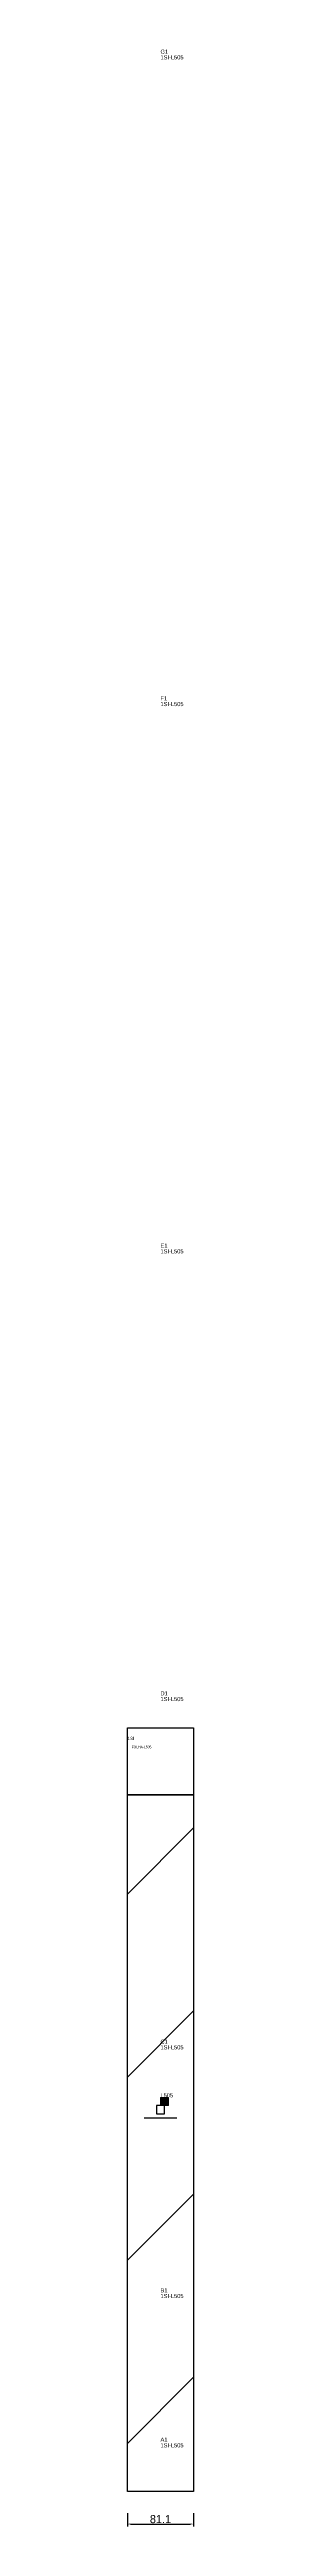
# Model space of a CAD drawing. Header units: metres. Extents: x 222 to 303, y -778 to 2259.
import ezdxf

# ---------------------------------------------------------------- set-up
doc = ezdxf.new("R2010")
doc.units = ezdxf.units.M
for name, color, linetype in [('3', 3, 'CONTINUOUS'), ('AUX00', 7, 'CONTINUOUS'), ('COTA', 241, 'CONTINUOUS'), ('FOLHA', 255, 'CONTINUOUS'), ('Hachura', 251, 'CONTINUOUS'), ('NOMENCLATURA', 7, 'CONTINUOUS'), ('Nível', 160, 'CONTINUOUS'), ('Painéis', 200, 'CONTINUOUS'), ('Pilares', 5, 'CONTINUOUS'), ('REAPROVEITAMENTO', 251, 'CONTINUOUS'), ('SARR_2.2x7', 40, 'CONTINUOUS')]:
    doc.layers.add(name, color=color, linetype=linetype)
doc.styles.add('ARIAL', font='Arial.ttf')
doc.styles.add('STR_STANDARD', font='arial.ttf')
doc.dimstyles.new('EZ DXF', dxfattribs={"dimtxt": 10, "dimasz": 3.5, "dimexe": 3, "dimexo": 1.5, "dimgap": 1, "dimtad": 1, "dimdec": 1, "dimdsep": 46, "dimcen": 2.5, "dimazin": 3, "dimtfac": 1, "dimtmove": 0, "dimatfit": 3})

msp = doc.modelspace()

# ---------------------------------------------------------------- hatches: boundary and pattern name
at = {"layer": 'Hachura'}
h = msp.add_hatch(dxfattribs=at)
h.set_pattern_fill('ANSI31', scale=50)
h.paths.add_polyline_path([(222.2, 201.5), (303.34, 201.5), (303.34, -734.72), (222.2, -734.72)])
h = msp.add_hatch(dxfattribs=at)
h.set_pattern_fill('ANSI31', scale=50)
h.paths.add_polyline_path([(222.2, 201.5), (303.34, 201.5), (303.34, -734.72), (222.2, -734.72)])
at = {"layer": 'Reaproveitamento'}
h = msp.add_hatch(dxfattribs=at)
h.set_pattern_fill('SOLID')
h.paths.add_polyline_path([(262.77, -261.61), (272.77, -261.61), (272.77, -251.61), (262.77, -251.61)])
h = msp.add_hatch(dxfattribs=at)
h.set_pattern_fill('SOLID')
h.paths.add_polyline_path([(262.77, -261.61), (272.77, -261.61), (272.77, -251.61), (262.77, -251.61)])

# ---------------------------------------------------------------- linework, layer by layer
at = {"layer": '3'}
msp.add_lwpolyline([(222.2, 119.28), (303.34, 119.28)], close=True, dxfattribs=at)
msp.add_lwpolyline([(222.2, 119.28), (303.34, 119.28)], close=True, dxfattribs=at)
at = {"layer": 'Painéis', "color": 200}
for p, q in [((222.2, 201.5), (303.34, 201.5)), ((222.2, -734.72), (222.2, 201.5)), ((222.2, 201.5), (303.34, 201.5)), ((222.2, -734.72), (222.2, 201.5)), ((303.34, 201.5), (303.34, -734.72)), ((303.34, 201.5), (303.34, -734.72)), ((303.34, -734.72), (222.2, -734.72)), ((303.34, -734.72), (222.2, -734.72))]:
    msp.add_line(p, q, dxfattribs=at)
at = {"layer": 'Pilares'}
msp.add_lwpolyline([(257.77, -271.61), (267.77, -271.61), (267.77, -261.61), (257.77, -261.61)], close=True, dxfattribs=at)
msp.add_lwpolyline([(257.77, -271.61), (267.77, -271.61), (267.77, -261.61), (257.77, -261.61)], close=True, dxfattribs=at)
at = {"layer": 'SARR_2.2x7'}
msp.add_line((242.77, -276.61), (282.77, -276.61), dxfattribs=at)
msp.add_line((242.77, -276.61), (282.77, -276.61), dxfattribs=at)

# ---------------------------------------------------------------- texts
at = {"layer": '3', "style": 'STR_STANDARD'}
for s, p in [('G1', (262.77, 2254.28)), ('G1', (262.77, 2254.28)), ('F1', (262.77, 1461.28)), ('F1', (262.77, 1461.28)), ('E1', (262.77, 790.28)), ('E1', (262.77, 790.28)), ('D1', (262.77, 241.28)), ('D1', (262.77, 241.28)), ('C1', (262.77, -185.72)), ('C1', (262.77, -185.72)), ('B1', (262.77, -490.72)), ('B1', (262.77, -490.72)), ('A1', (262.77, -673.72)), ('A1', (262.77, -673.72))]:
    msp.add_text(s, height=5, dxfattribs=at).set_placement(p)
at = {"layer": 'AUX00', "style": 'STR_STANDARD'}
for p in [(262.77, 2247.28), (262.77, 2247.28), (262.77, 1454.28), (262.77, 1454.28), (262.77, 783.28), (262.77, 783.28), (262.77, 234.28), (262.77, 234.28), (262.77, -192.72), (262.77, -192.72), (262.77, -497.72), (262.77, -497.72), (262.77, -680.72), (262.77, -680.72)]:
    msp.add_text('1SI-L505', height=5, dxfattribs=at).set_placement(p)
at = {"layer": 'FOLHA'}
msp.add_text('FOLHA-L505', height=3, dxfattribs=at).set_placement((227.2, 176.5))
msp.add_text('FOLHA-L505', height=3, dxfattribs=at).set_placement((227.2, 176.5))
at = {"layer": 'NOMENCLATURA', "insert": (262.77, -246.61), "char_height": 5, "attachment_point": 1, "style": 'ARIAL'}
msp.add_mtext('L505', dxfattribs=at)
msp.add_mtext('L505', dxfattribs=at)
at = {"layer": 'Nível'}
msp.add_text('1SI', height=4, dxfattribs=at).set_placement((222.2, 186.5))
msp.add_text('1SI', height=4, dxfattribs=at).set_placement((222.2, 186.5))

# ---------------------------------------------------------------- dimensions: what is measured, and where the dimension line sits
at = {"layer": 'COTA'}
msp.add_linear_dim(base=(222.2, -774.72), p1=(222.2, -759.72), p2=(303.34, -759.72), dimstyle='EZ DXF', dxfattribs=at).render()
msp.add_linear_dim(base=(222.2, -774.72), p1=(222.2, -759.72), p2=(303.34, -759.72), dimstyle='EZ DXF', dxfattribs=at).render()

doc.saveas('drawing.dxf')
